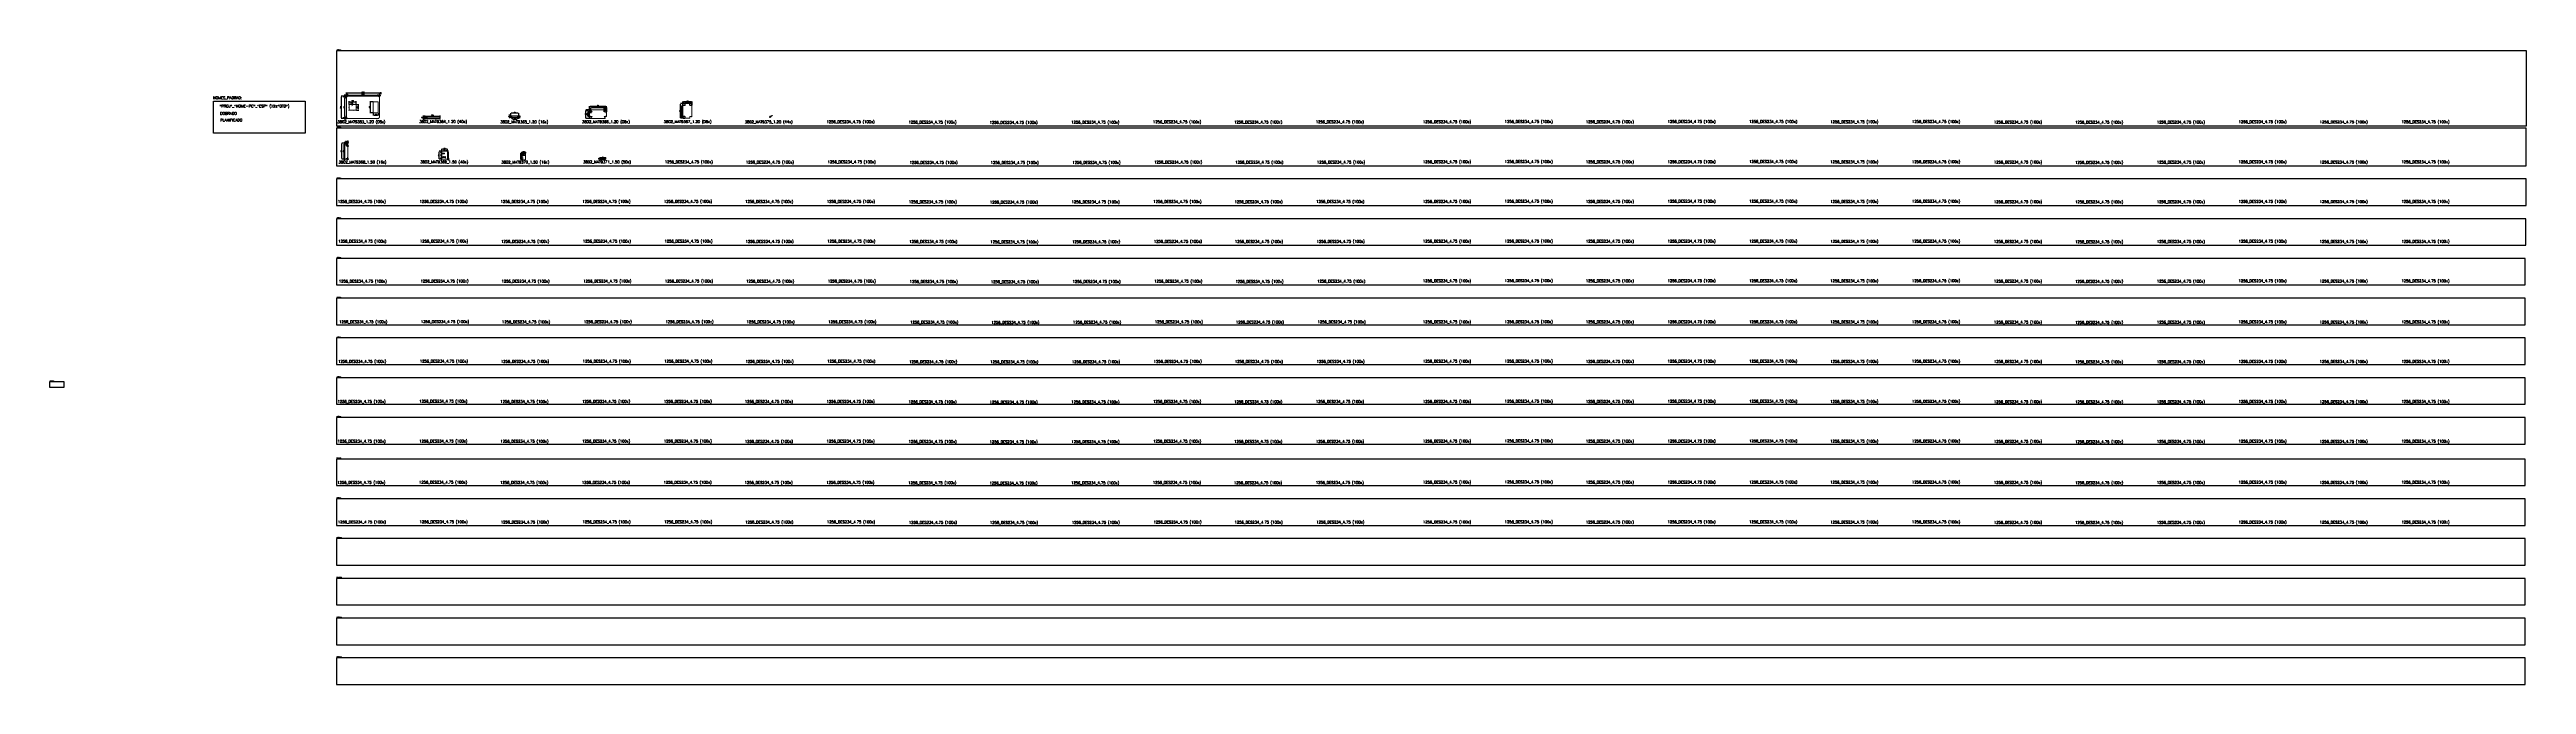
# Model space of a CAD drawing. Header units: millimetres. Extents: x 9334 to 102743, y -10636 to 13312.
import ezdxf

# ---------------------------------------------------------------- set-up
doc = ezdxf.new("R2010")
doc.units = ezdxf.units.MM
doc.header["$MEASUREMENT"] = 0
for name, color, linetype in [('#1.20', 40, 'Continuous'), ('#1.50', 6, 'Continuous'), ('#12.70', 5, 'Continuous'), ('#15.88', 190, 'Continuous'), ('#19.04', 220, 'Continuous'), ('#2.65', 9, 'Continuous'), ('#22.22', 220, 'Continuous'), ('#3.00', 128, 'Continuous'), ('#3.35', 80, 'Continuous'), ('#3.75', 4, 'Continuous'), ('#4.25', 131, 'Continuous'), ('#4.75', 190, 'Continuous'), ('#6.35', 220, 'Continuous'), ('#7.94', 220, 'Continuous'), ('#9.53', 220, 'Continuous'), ('CONTORNO', 1, 'Continuous'), ('COTAS', 2, 'Continuous'), ('TEXTO', 3, 'Continuous')]:
    doc.layers.add(name, color=color, linetype=linetype)
doc.styles.add('ROMANS', font='romans')

# ---------------------------------------------------------------- blocks, each defined once
blk = doc.blocks.new('A$C2edf8b1c')
at = {"color": 0, "linetype": 'Continuous', "lineweight": 0}
for p, q in [((-1240, 380.6), (-1220, 400.6)), ((-1240, -379.4), (-1240, 380.6)), ((-1220, 400.6), (-1220, 422.6)), ((-1220, 422.6), (-20, 422.6)), ((-1140, 103.1), (-870, 103.1)), ((-1140, -101.9), (-1140, 103.1)), ((-870, 103.1), (-870, -101.9)), ((-230, -209.4), (-230, 210.6)), ((-230, 210.6), (-40, 210.6)), ((-40, 210.6), (-40, -209.4)), ((-20, 422.6), (-20, 400.6)), ((-20, 400.6), (0, 380.6)), ((0, 380.6), (0, -379.4)), ((-1220, -399.4), (-1240, -379.4)), ((-1220, -421.4), (-1220, -399.4)), ((-20, -421.4), (-1220, -421.4)), ((-870, -101.9), (-1140, -101.9)), ((-40, -209.4), (-230, -209.4)), ((0, -379.4), (-20, -399.4)), ((-20, -399.4), (-20, -421.4))]:
    blk.add_line(p, q, dxfattribs=at)
for centre in [(-1150, 113.1), (-1150, 0.6), (-1053.334, 113.1), (-956.667, 113.1), (-860, 113.1), (-860, 0.6), (-1150, -111.9), (-1053.334, -111.9), (-956.667, -111.9), (-860, -111.9)]:
    blk.add_circle(centre, 3.175, dxfattribs=at)
blk = doc.blocks.new('A$Cab82360c')
at = {"color": 0, "linetype": 'Continuous', "lineweight": 0, "extrusion": (1.22465e-16, 1, -2.22045e-16)}
for p, q in [((0, -90), (0, 90)), ((0, 90), (90, 90)), ((50, 135), (50, 165)), ((50, 165), (585, 165)), ((90, 90), (50, 135)), ((585, 135), (545, 90)), ((545, 90), (635, 90)), ((585, 165), (585, 135)), ((635, 90), (635, -90)), ((90, -90), (0, -90)), ((50, -135), (90, -90)), ((50, -165), (50, -135)), ((585, -165), (50, -165)), ((635, -90), (545, -90)), ((545, -90), (585, -135)), ((585, -135), (585, -165))]:
    blk.add_line(p, q, dxfattribs=at)
at = {"color": 0, "linetype": 'Continuous', "lineweight": 0, "extrusion": (-2.71926e-32, -2.22045e-16, -1)}
for centre in [(-15, 60), (-620, 60), (-15, -60), (-620, -60)]:
    blk.add_circle(centre, 4, dxfattribs=at)

msp = doc.modelspace()

# ---------------------------------------------------------------- linework, layer by layer
at = {"layer": '#1.20'}
for p, q in [((102743, 13269), (20160, 13269)), ((20160, 13269), (20160, 10431)), ((102743, 10431), (102743, 13269)), ((20160, 10431), (102743, 10431))]:
    msp.add_line(p, q, dxfattribs=at)
at = {"layer": '#1.50'}
for p, q in [((102735, 10350), (20160, 10350)), ((20160, 10350), (20160, 8931)), ((102735, 8931), (102735, 10350)), ((20160, 8931), (102735, 8931))]:
    msp.add_line(p, q, dxfattribs=at)
msp.add_lwpolyline([(9334, 575), (9892, 575), (9892, 776), (9334, 776)], close=True, dxfattribs=at)
at = {"layer": '#12.70'}
msp.add_lwpolyline([(20160, -6136), (102699, -6136), (102699, -5136), (20160, -5136)], close=True, dxfattribs=at)
at = {"layer": '#15.88'}
msp.add_lwpolyline([(20160, -7636), (102699, -7636), (102699, -6636), (20160, -6636)], close=True, dxfattribs=at)
at = {"layer": '#19.04'}
msp.add_lwpolyline([(20160, -9136), (102699, -9136), (102699, -8136), (20160, -8136)], close=True, dxfattribs=at)
at = {"layer": '#2.65'}
msp.add_lwpolyline([(20160, 7432), (102727, 7432), (102727, 8431), (20160, 8431)], close=True, dxfattribs=at)
at = {"layer": '#22.22'}
msp.add_lwpolyline([(20160, -10636), (102699, -10636), (102699, -9636), (20160, -9636)], close=True, dxfattribs=at)
at = {"layer": '#3.00'}
msp.add_lwpolyline([(20160, 5932), (102719, 5932), (102719, 6932), (20160, 6932)], close=True, dxfattribs=at)
at = {"layer": '#3.35'}
msp.add_lwpolyline([(20160, 4432), (102694, 4432), (102694, 5432), (20160, 5432)], close=True, dxfattribs=at)
at = {"layer": '#3.75'}
msp.add_lwpolyline([(20160, 2932), (102694, 2932), (102694, 3932), (20160, 3932)], close=True, dxfattribs=at)
at = {"layer": '#4.25'}
msp.add_lwpolyline([(20160, 1432), (102694, 1432), (102694, 2432), (20160, 2432)], close=True, dxfattribs=at)
at = {"layer": '#4.75'}
msp.add_lwpolyline([(20160, -68), (102697, -68), (102697, 932), (20160, 932)], close=True, dxfattribs=at)
at = {"layer": '#6.35'}
msp.add_lwpolyline([(20160, -1568), (102699, -1568), (102699, -568), (20160, -568)], close=True, dxfattribs=at)
at = {"layer": '#7.94'}
msp.add_lwpolyline([(20160, -3136), (102699, -3136), (102699, -2136), (20160, -2136)], close=True, dxfattribs=at)
at = {"layer": '#9.53'}
msp.add_lwpolyline([(20160, -4636), (102699, -4636), (102699, -3636), (20160, -3636)], close=True, dxfattribs=at)
at = {"color": 1}
msp.add_lwpolyline([(15517, 11360), (18976, 11360), (18976, 10163), (15517, 10163)], close=True, dxfattribs=at)
at = {"layer": 'CONTORNO', "color": 2}
for p, q in [((20473, 11586), (20473, 11616)), ((20503, 11590), (20473, 11590)), ((20473, 11514), (20473, 11556)), ((20533, 11590), (20553, 11590)), ((20563, 11674), (21743, 11674)), ((20633, 11246), (20633, 11360)), ((20663, 11345), (20873, 11345)), ((20703, 11275), (20688, 11301)), ((20718, 11249), (20721, 11243)), ((20736, 11217), (20751, 11192)), ((20903, 11246), (20903, 11360)), ((20913, 11236), (20996, 11236)), ((21533, 11344), (21417, 11344)), ((21432, 10954), (21432, 11314)), ((21753, 11590), (21773, 11590)), ((21803, 11590), (21833, 11590)), ((20473, 10712), (20473, 10754)), ((20473, 10682), (20473, 10652)), ((20913, 11031), (20996, 11031)), ((20981, 11061), (20981, 11206)), ((21533, 10924), (21417, 10924)), ((21543, 10914), (21543, 10818)), ((21573, 10833), (21703, 10833)), ((21733, 10914), (21733, 10818)), ((23449, 10768), (23421, 10779)), ((23431, 10793), (23431, 10823)), ((23431, 10715), (23431, 10763)), ((23431, 10685), (23431, 10655)), ((23486, 10753), (23477, 10757)), ((23506, 10804), (24041, 10804)), ((24071, 10763), (24071, 10819)), ((26678, 10837), (26678, 10857)), ((26678, 10745), (26678, 10725)), ((26727, 10822), (26727, 10917)), ((27009, 10917), (26747, 10917)), ((26751, 10785), (26751, 10805)), ((26751, 10730), (26751, 10710)), ((26780, 10730), (26780, 10684)), ((26800, 10684), (26955, 10684)), ((26975, 10730), (26975, 10684)), ((27018, 10770), (27018, 10790)), ((27029, 10822), (27029, 10917)), ((27034, 10817), (27088, 10817)), ((27088, 10755), (27088, 10797)), ((29747, 11038), (29563, 11038)), ((29563, 10728), (29563, 11018)), ((29629, 10983), (29629, 11018)), ((29629, 10803), (29629, 10943)), ((29693, 10936), (29673, 10938)), ((29682, 10983), (29682, 11003)), ((29682, 10763), (29682, 10743)), ((29702, 10968), (29702, 11182)), ((29713, 10934), (29721, 10933)), ((29715, 11058), (29715, 11078)), ((29715, 10988), (29715, 10968)), ((29722, 11182), (30317, 11182)), ((29740, 10931), (29760, 10929)), ((29752, 11043), (29752, 11129)), ((30247, 10968), (30247, 11129)), ((30287, 11043), (30287, 11129)), ((24368, 9151), (24368, 9131)), ((27148, 9137), (27148, 9122))]:
    msp.add_line(p, q, dxfattribs=at)
at = {"layer": 'CONTORNO'}
for p, q in [((33296, 11273), (33123, 11273)), ((33123, 10739), (33123, 11253)), ((33221, 11213), (33221, 11273)), ((33241, 11352), (33541, 11352)), ((33241, 11273), (33281, 11273)), ((33301, 11278), (33301, 11317)), ((33301, 11208), (33301, 11273)), ((33321, 11317), (33461, 11317)), ((33481, 11278), (33481, 11317)), ((33481, 11208), (33481, 11273)), ((33501, 11273), (33541, 11273)), ((33177, 10799), (33177, 11193)), ((33177, 10809), (33177, 10829)), ((33236, 10779), (33177, 10779)), ((33177, 10759), (33177, 10739)), ((33296, 10789), (33226, 10789)), ((33226, 10739), (33226, 10769)), ((36487, 10764), (36535, 10791)), ((36517, 10781), (36505, 10774)), ((20488, 9782), (20353, 9782)), ((20353, 9197), (20353, 9762)), ((20463, 9765), (20443, 9765)), ((20468, 9770), (20468, 9831)), ((20488, 9831), (20563, 9831)), ((20549, 9680), (20529, 9680)), ((20553, 9831), (20533, 9831)), ((20539, 9750), (20539, 9770)), ((20539, 9685), (20539, 9665)), ((20597, 9680), (20617, 9680)), ((20603, 9831), (20623, 9831)), ((24026, 9191), (24026, 9453)), ((24109, 9453), (24109, 9412)), ((24109, 9372), (24109, 9272)), ((24151, 9562), (24319, 9562)), ((24344, 9463), (24379, 9463)), ((24359, 9493), (24379, 9493)), ((24379, 9201), (24379, 9443)), ((27111, 9167), (27111, 9397)), ((27146, 9423), (27131, 9423)), ((27148, 9427), (27148, 9442)), ((27148, 9402), (27148, 9417)), ((27148, 9372), (27148, 9357)), ((27177, 9342), (27148, 9342)), ((27164, 9394), (27150, 9400)), ((27176, 9459), (27268, 9459)), ((27178, 9389), (27185, 9386)), ((27199, 9380), (27213, 9374)), ((27227, 9361), (27227, 9376)), ((27298, 9423), (27313, 9423)), ((20443, 9157), (20443, 9137)), ((20541, 9184), (20521, 9184)), ((20603, 9184), (20623, 9184)), ((24109, 9232), (24109, 9191)), ((24213, 9260), (24194, 9266)), ((24231, 9253), (24238, 9251)), ((24257, 9244), (24276, 9238)), ((24344, 9181), (24379, 9181)), ((24368, 9201), (24368, 9221)), ((27162, 9328), (27147, 9328)), ((27148, 9193), (27148, 9208)), ((27148, 9163), (27148, 9148)), ((27205, 9328), (27220, 9328)), ((27227, 9323), (27227, 9308)), ((30047, 9223), (30047, 9233)), ((30047, 9173), (30047, 9163)), ((30076, 9219), (30066, 9219)), ((30073, 9208), (30073, 9218)), ((30073, 9173), (30073, 9163)), ((30093, 9209), (30087, 9216)), ((30096, 9244), (30301, 9244)), ((30099, 9201), (30104, 9195)), ((30110, 9188), (30116, 9180)), ((30321, 9219), (30331, 9219))]:
    msp.add_line(p, q, dxfattribs=at)
at = {"layer": 'CONTORNO', "color": 2}
for points in [[(20458, 11556), (20543, 11556), (20330, 11556)], [(20473, 10814), (20473, 10784), (20473, 11484), (20473, 11454)], [(20533, 11605), (20533, 11524), (20533, 11689)], [(20613, 11590), (20583, 11590), (21723, 11590), (21693, 11590)], [(21857, 11642), (21779, 11642), (21763, 11590)], [(21773, 11605), (21773, 11524), (21773, 11689)], [(20458, 10712), (20543, 10712), (20330, 10712)], [(23476, 10819), (23476, 10763), (23416, 10763)], [(26722, 10765), (26678, 10765), (26678, 10817), (26722, 10817)], [(26772, 10750), (26751, 10750), (26751, 10765), (26772, 10765)], [(27088, 10735), (26980, 10735), (27018, 10735), (27018, 10750), (26980, 10750)], [(29747, 11008), (29715, 11008), (29715, 11038), (29747, 11038), (29629, 11038)], [(29682, 10933), (29712, 10933), (29682, 10933), (29682, 10963), (29697, 10963), (29629, 10963), (29697, 10963)], [(29682, 10813), (29712, 10813), (29682, 10813), (29682, 10783), (29697, 10783), (29629, 10783)], [(29682, 10893), (29682, 10913), (29682, 10833), (29682, 10853)], [(29772, 11129), (30267, 11129), (30317, 11129)], [(30337, 11129), (30337, 10968), (30337, 11182)]]:
    msp.add_lwpolyline(points, dxfattribs=at)
for points in [[(20458, 11514), (20523, 11514)], [(20553, 11605), (20553, 11566)], [(21753, 11605), (21753, 11566)], [(20458, 10754), (20523, 10754)]]:
    msp.add_lwpolyline(points, close=True, dxfattribs=at)
at = {"layer": 'CONTORNO'}
for points in [[(33177, 11213), (33221, 11213), (33221, 11352)], [(33561, 11352), (33561, 11213), (33561, 11273)], [(33226, 10719), (33296, 10719), (33123, 10719)], [(33221, 10779), (33177, 10779), (33177, 10789), (33236, 10789)], [(20443, 9234), (20443, 9214), (20443, 9745)], [(20568, 9705), (20539, 9705), (20539, 9730), (20568, 9730)], [(20569, 9712), (20569, 9680), (20577, 9680), (20577, 9712)], [(20573, 9735), (20573, 9831), (20583, 9831), (20583, 9767), (20583, 9831)], [(24109, 9473), (24126, 9473), (24026, 9473)], [(24131, 9493), (24131, 9478), (24131, 9562)], [(24151, 9493), (24309, 9493), (24289, 9493)], [(24329, 9493), (24329, 9478), (24329, 9493), (24339, 9493), (24339, 9468), (24339, 9562)], [(27111, 9412), (27166, 9412), (27148, 9412), (27148, 9387), (27181, 9387), (27148, 9387), (27148, 9342), (27177, 9342), (27177, 9328), (27190, 9328), (27190, 9342)], [(27211, 9423), (27196, 9423), (27258, 9423), (27243, 9423)], [(27273, 9423), (27273, 9387), (27273, 9423), (27283, 9423), (27283, 9407), (27283, 9459)], [(20443, 9194), (20463, 9194), (20443, 9194), (20443, 9177), (20488, 9177), (20353, 9177)], [(20561, 9192), (20561, 9184), (20583, 9184), (20583, 9192)], [(24109, 9171), (24126, 9171), (24026, 9171)], [(24334, 9171), (24368, 9171), (24368, 9181), (24334, 9181)], [(27148, 9312), (27148, 9327), (27148, 9237), (27148, 9252)], [(30091, 9198), (30073, 9198), (30073, 9183), (30081, 9183), (30047, 9183), (30047, 9213), (30081, 9213)], [(30101, 9219), (30101, 9208), (30101, 9219), (30086, 9219), (30086, 9218), (30086, 9244)], [(30121, 9219), (30111, 9219), (30286, 9219), (30276, 9219)], [(30296, 9219), (30296, 9208), (30296, 9219), (30311, 9219), (30311, 9218), (30311, 9244)]]:
    msp.add_lwpolyline(points, dxfattribs=at)
at = {"layer": 'CONTORNO', "linetype": 'Continuous', "lineweight": 0}
for points, elevation in [([(33481, 11273), (33481, 11203), (33541, 11203), (33541, 11213), (33556, 11213, -0.414214), (33561, 11208), (33561, 10784, -0.414214), (33556, 10779), (33541, 10779), (33541, 10789), (33481, 10789), (33481, 10719), (33301, 10719), (33301, 10789), (33241, 10789), (33241, 10779), (33226, 10779, -0.414214), (33221, 10784), (33221, 11208, -0.414214), (33226, 11213), (33241, 11213), (33241, 11203), (33301, 11203), (33301, 11273)], 21), ([(20569, 9725), (20569, 9709, 1), (20577, 9709), (20577, 9725, 1)], 0), ([(20569, 9250), (20569, 9234, 1), (20577, 9234), (20577, 9250, 1)], 0)]:
    msp.add_lwpolyline(points, format="xyb", close=True, dxfattribs=dict(at, elevation=elevation))
at = {"layer": 'CONTORNO'}
for points in [[(24071, 10715), (24071, 10753, 0.414214), (24061, 10763), (23486, 10763, 0.414214), (23476, 10753), (23476, 10715)], [(30306, 9213), (30091, 9213, 0.414214), (30086, 9208), (30086, 9188, 0.414214), (30091, 9183), (30306, 9183, 0.414214), (30311, 9188), (30311, 9208, 0.414214)]]:
    msp.add_lwpolyline(points, format="xyb", close=True, dxfattribs=at)
for points in [[(27029, 10817), (27029, 10765), (26978, 10765), (26978, 10750), (26975, 10750), (26975, 10735), (26780, 10735), (26780, 10750), (26777, 10750), (26777, 10765), (26727, 10765), (26727, 10817)], [(24109, 9392), (24230, 9392)], [(24109, 9252), (24230, 9252)]]:
    msp.add_lwpolyline(points, close=True, dxfattribs=at)
at = {"layer": 'CONTORNO', "linetype": 'Continuous', "lineweight": 0}
for points, elevation in [([(20478, 9194), (20468, 9194), (20468, 9765), (20478, 9765), (20493, 9782), (20543, 9782), (20561, 9762), (20583, 9762), (20583, 9197), (20561, 9197), (20543, 9177), (20493, 9177)], 0), ([(24339, 9181), (24329, 9181), (24329, 9171), (24131, 9171), (24131, 9473), (24329, 9473), (24329, 9463), (24339, 9463)], -142)]:
    msp.add_lwpolyline(points, close=True, dxfattribs=dict(at, elevation=elevation))
at = {"layer": 'CONTORNO'}
for points in [[(27111, 9152), (27166, 9152, -0.414214), (27161, 9157), (27161, 9407), (27161, 9459)], [(27186, 9338), (27227, 9338), (27227, 9346), (27186, 9346), (27181, 9346, 1), (27181, 9338), (27186, 9338, 1), (27186, 9346, 1)]]:
    msp.add_lwpolyline(points, format="xyb", dxfattribs=at)
at = {"layer": 'CONTORNO', "linetype": 'Continuous', "lineweight": 0, "elevation": 0}
msp.add_lwpolyline([(27148, 9222), (27177, 9222), (27148, 9222), (27148, 9178), (27181, 9178), (27148, 9178), (27148, 9152), (27166, 9152), (27278, 9152, 0.414214), (27283, 9157), (27283, 9407, 0.414214), (27278, 9412), (27166, 9412, 0.414214), (27161, 9407), (27161, 9423), (27181, 9423), (27181, 9387), (27181, 9423)], format="xyb", dxfattribs=at)
at = {"layer": 'CONTORNO', "linetype": 'Continuous', "lineweight": 0}
msp.add_lwpolyline([(27186, 9226), (27181, 9226, 1), (27181, 9218), (27186, 9218, 1)], format="xyb", close=True, dxfattribs=at)
for centre, radius in [((36511, 10778), 27), ((24235, 9392, -142), 3.5), ((27181, 9387), 4), ((27273, 9387), 4), ((24235, 9252, -142), 3.5), ((27181, 9178), 4), ((27273, 9177), 4)]:
    msp.add_circle(centre, radius, dxfattribs=at)
at = {"layer": 'CONTORNO'}
for centre in [(30101, 9198), (30296, 9198)]:
    msp.add_circle(centre, 3.5, dxfattribs=at)
at = {"layer": 'CONTORNO', "color": 2}
for points in [[(20468, 11586), (20478, 11586), (20473, 11556)], [(20478, 11484), (20468, 11484), (20473, 11514)], [(20478, 11484), (20468, 11484), (20473, 11514)], [(20503, 11585), (20503, 11595), (20533, 11590)], [(20563, 11679), (20563, 11669), (20533, 11674)], [(20583, 11595), (20583, 11585), (20553, 11590)], [(20583, 11595), (20583, 11585), (20553, 11590)], [(20663, 11350), (20663, 11340), (20633, 11345)], [(20699, 11272), (20707, 11277), (20718, 11249)], [(20741, 11220), (20732, 11215), (20721, 11243)], [(20873, 11340), (20873, 11350), (20903, 11345)], [(20986, 11206), (20976, 11206), (20981, 11236)], [(21437, 11314), (21427, 11314), (21432, 11344)], [(21723, 11585), (21723, 11595), (21753, 11590)], [(21723, 11585), (21723, 11595), (21753, 11590)], [(21743, 11669), (21743, 11679), (21773, 11674)], [(21803, 11595), (21803, 11585), (21773, 11590)], [(20468, 10784), (20478, 10784), (20473, 10754)], [(20468, 10784), (20478, 10784), (20473, 10754)], [(20478, 10682), (20468, 10682), (20473, 10712)], [(20976, 11061), (20986, 11061), (20981, 11031)], [(21427, 10954), (21437, 10954), (21432, 10924)], [(21573, 10838), (21573, 10828), (21543, 10833)], [(21703, 10828), (21703, 10838), (21733, 10833)], [(23426, 10793), (23436, 10793), (23431, 10763)], [(23447, 10763), (23451, 10773), (23477, 10757)], [(23506, 10809), (23506, 10799), (23476, 10804)], [(24041, 10799), (24041, 10809), (24071, 10804)], [(26675, 10837), (26682, 10837), (26678, 10817)], [(26682, 10745), (26675, 10745), (26678, 10765)], [(26747, 10921), (26747, 10914), (26727, 10917)], [(26747, 10785), (26754, 10785), (26751, 10765)], [(26754, 10730), (26747, 10730), (26751, 10750)], [(26800, 10687), (26800, 10681), (26780, 10684)], [(26955, 10681), (26955, 10687), (26975, 10684)], [(27009, 10914), (27009, 10921), (27029, 10917)], [(27015, 10770), (27022, 10770), (27018, 10750)], [(27022, 10715), (27015, 10715), (27018, 10735)], [(27091, 10797), (27084, 10797), (27088, 10817)], [(27084, 10755), (27091, 10755), (27088, 10735)], [(29566, 11018), (29560, 11018), (29563, 11038)], [(29560, 10728), (29566, 10728), (29563, 10708)], [(29633, 11018), (29626, 11018), (29629, 11038)], [(29626, 10983), (29633, 10983), (29629, 10963)], [(29633, 10943), (29626, 10943), (29629, 10963)], [(29626, 10803), (29633, 10803), (29629, 10783)], [(29679, 10983), (29686, 10983), (29682, 10963)], [(29686, 10913), (29679, 10913), (29682, 10933)], [(29686, 10913), (29679, 10913), (29682, 10933)], [(29679, 10833), (29686, 10833), (29682, 10813)], [(29679, 10833), (29686, 10833), (29682, 10813)], [(29686, 10763), (29679, 10763), (29682, 10783)], [(29692, 10932), (29693, 10939), (29713, 10934)], [(29722, 11186), (29722, 11179), (29702, 11182)], [(29712, 11058), (29718, 11058), (29715, 11038)], [(29718, 10988), (29712, 10988), (29715, 11008)], [(29741, 10934), (29740, 10927), (29721, 10933)], [(29772, 11132), (29772, 11126), (29752, 11129)], [(30267, 11132), (30267, 11126), (30247, 11129)], [(30267, 11126), (30267, 11132), (30287, 11129)], [(30317, 11179), (30317, 11186), (30337, 11182)], [(30317, 11126), (30317, 11132), (30337, 11129)], [(27150, 9137), (27145, 9137), (27148, 9152)]]:
    msp.add_solid(points, dxfattribs=at)
at = {"layer": 'CONTORNO'}
for points in [[(33127, 11253), (33120, 11253), (33123, 11273)], [(33180, 11193), (33173, 11193), (33177, 11213)], [(33241, 11355), (33241, 11349), (33221, 11352)], [(33241, 11276), (33241, 11269), (33221, 11273)], [(33281, 11269), (33281, 11276), (33301, 11273)], [(33321, 11320), (33321, 11313), (33301, 11317)], [(33461, 11313), (33461, 11320), (33481, 11317)], [(33501, 11276), (33501, 11269), (33481, 11273)], [(33541, 11349), (33541, 11355), (33561, 11352)], [(33541, 11269), (33541, 11276), (33561, 11273)], [(33120, 10739), (33127, 10739), (33123, 10719)], [(33173, 10809), (33180, 10809), (33177, 10789)], [(33173, 10799), (33180, 10799), (33177, 10779)], [(33180, 10759), (33173, 10759), (33177, 10779)], [(33230, 10769), (33223, 10769), (33226, 10789)], [(33223, 10739), (33230, 10739), (33226, 10719)], [(36503, 10777), (36507, 10771), (36487, 10764)], [(36519, 10778), (36516, 10784), (36535, 10791)], [(20356, 9762), (20349, 9762), (20353, 9782)], [(20446, 9745), (20440, 9745), (20443, 9765)], [(20488, 9834), (20488, 9828), (20468, 9831)], [(20535, 9750), (20542, 9750), (20539, 9730)], [(20542, 9685), (20535, 9685), (20539, 9705)], [(20549, 9676), (20549, 9683), (20569, 9680)], [(20553, 9828), (20553, 9834), (20573, 9831)], [(20563, 9828), (20563, 9834), (20583, 9831)], [(20597, 9683), (20597, 9676), (20577, 9680)], [(20603, 9834), (20603, 9828), (20583, 9831)], [(24030, 9453), (24023, 9453), (24026, 9473)], [(24112, 9453), (24106, 9453), (24109, 9473)], [(24106, 9412), (24112, 9412), (24109, 9392)], [(24112, 9372), (24106, 9372), (24109, 9392)], [(24151, 9565), (24151, 9559), (24131, 9562)], [(24151, 9497), (24151, 9490), (24131, 9493)], [(24309, 9490), (24309, 9497), (24329, 9493)], [(24309, 9490), (24309, 9497), (24329, 9493)], [(24319, 9559), (24319, 9565), (24339, 9562)], [(24359, 9497), (24359, 9490), (24339, 9493)], [(24382, 9443), (24375, 9443), (24379, 9463)], [(27113, 9397), (27108, 9397), (27111, 9412)], [(27145, 9427), (27150, 9427), (27148, 9412)], [(27145, 9402), (27150, 9402), (27148, 9387)], [(27150, 9372), (27145, 9372), (27148, 9387)], [(27150, 9327), (27145, 9327), (27148, 9342)], [(27150, 9327), (27145, 9327), (27148, 9342)], [(27146, 9420), (27146, 9425), (27161, 9423)], [(27176, 9461), (27176, 9456), (27161, 9459)], [(27163, 9392), (27165, 9397), (27178, 9389)], [(27196, 9425), (27196, 9420), (27181, 9423)], [(27196, 9425), (27196, 9420), (27181, 9423)], [(27200, 9382), (27198, 9378), (27185, 9386)], [(27225, 9361), (27230, 9361), (27227, 9346)], [(27258, 9420), (27258, 9425), (27273, 9423)], [(27258, 9420), (27258, 9425), (27273, 9423)], [(27268, 9456), (27268, 9461), (27283, 9459)], [(27298, 9425), (27298, 9420), (27283, 9423)], [(20349, 9197), (20356, 9197), (20353, 9177)], [(20440, 9214), (20446, 9214), (20443, 9194)], [(20440, 9214), (20446, 9214), (20443, 9194)], [(20446, 9157), (20440, 9157), (20443, 9177)], [(20541, 9181), (20541, 9188), (20561, 9184)], [(20603, 9188), (20603, 9181), (20583, 9184)], [(24023, 9191), (24030, 9191), (24026, 9171)], [(24106, 9272), (24112, 9272), (24109, 9252)], [(24112, 9232), (24106, 9232), (24109, 9252)], [(24106, 9191), (24112, 9191), (24109, 9171)], [(24211, 9257), (24214, 9263), (24231, 9253)], [(24258, 9247), (24256, 9241), (24238, 9251)], [(24365, 9201), (24372, 9201), (24368, 9181)], [(24372, 9151), (24365, 9151), (24368, 9171)], [(24375, 9201), (24382, 9201), (24379, 9181)], [(27108, 9167), (27113, 9167), (27111, 9152)], [(27145, 9237), (27150, 9237), (27148, 9222)], [(27145, 9237), (27150, 9237), (27148, 9222)], [(27145, 9193), (27150, 9193), (27148, 9178)], [(27150, 9163), (27145, 9163), (27148, 9178)], [(27162, 9326), (27162, 9331), (27177, 9328)], [(27205, 9331), (27205, 9326), (27190, 9328)], [(27230, 9323), (27225, 9323), (27227, 9338)], [(30046, 9223), (30049, 9223), (30047, 9213)], [(30049, 9173), (30046, 9173), (30047, 9183)], [(30071, 9208), (30074, 9208), (30073, 9198)], [(30074, 9173), (30071, 9173), (30073, 9183)], [(30076, 9218), (30076, 9221), (30086, 9219)], [(30096, 9246), (30096, 9242), (30086, 9244)], [(30092, 9208), (30094, 9210), (30099, 9201)], [(30111, 9221), (30111, 9218), (30101, 9219)], [(30111, 9221), (30111, 9218), (30101, 9219)], [(30111, 9189), (30109, 9187), (30104, 9195)], [(30286, 9218), (30286, 9221), (30296, 9219)], [(30286, 9218), (30286, 9221), (30296, 9219)], [(30301, 9242), (30301, 9246), (30311, 9244)], [(30321, 9221), (30321, 9218), (30311, 9219)]]:
    msp.add_solid(points, dxfattribs=at)
at = {"layer": 'COTAS', "color": 2}
for p, q in [((20345, 10742), (20345, 11526)), ((23466, 10715), (23416, 10715)), ((27018, 10715), (27018, 10695)), ((29747, 10708), (29563, 10708))]:
    msp.add_line(p, q, dxfattribs=at)
for points in [[(20350, 11526), (20340, 11526), (20345, 11556)], [(20340, 10742), (20350, 10742), (20345, 10712)], [(23436, 10685), (23426, 10685), (23431, 10715)]]:
    msp.add_solid(points, dxfattribs=at)

# ---------------------------------------------------------------- block references
at = {"layer": 'CONTORNO'}
for name, p in [('A$C2edf8b1c', (21773, 11133)), ('A$Cab82360c', (29702, 10873, 337))]:
    msp.add_blockref(name, p, dxfattribs=at)

# ---------------------------------------------------------------- texts
at = {"layer": '#1.20', "style": 'ROMANS'}
msp.add_text('#1.50mm', height=25, dxfattribs=at).set_placement((20166, 13282))
at = {"layer": '#1.50', "style": 'ROMANS'}
for s, p in [('#1.50mm', (20166, 10365)), ('#2.25mm', (9341, 795))]:
    msp.add_text(s, height=25, dxfattribs=at).set_placement(p)
at = {"layer": '#12.70', "style": 'ROMANS'}
msp.add_text('#12.70mm', height=25, dxfattribs=at).set_placement((20160, -5109))
at = {"layer": '#15.88', "style": 'ROMANS'}
msp.add_text('#15.88mm', height=25, dxfattribs=at).set_placement((20160, -6609))
at = {"layer": '#19.04', "style": 'ROMANS'}
msp.add_text('#19.04mm', height=25, dxfattribs=at).set_placement((20160, -8109))
at = {"layer": '#2.65', "style": 'ROMANS'}
msp.add_text('#2.65mm', height=25, dxfattribs=at).set_placement((20166, 8450))
at = {"layer": '#22.22', "style": 'ROMANS'}
msp.add_text('#22.22mm', height=25, dxfattribs=at).set_placement((20160, -9609))
at = {"layer": '#3.00', "style": 'ROMANS'}
msp.add_text('#3.00mm', height=25, dxfattribs=at).set_placement((20166, 6951))
at = {"layer": '#3.35', "style": 'ROMANS'}
msp.add_text('#3.35mm', height=25, dxfattribs=at).set_placement((20166, 5451))
at = {"layer": '#3.75', "style": 'ROMANS'}
msp.add_text('#3.75mm', height=25, dxfattribs=at).set_placement((20166, 3951))
at = {"layer": '#4.25', "style": 'ROMANS'}
msp.add_text('#4.25mm', height=25, dxfattribs=at).set_placement((20166, 2451))
at = {"layer": '#4.75', "style": 'ROMANS'}
msp.add_text('#4.75mm', height=25, dxfattribs=at).set_placement((20166, 955))
at = {"layer": '#6.35', "style": 'ROMANS'}
msp.add_text('#6.35mm', height=25, dxfattribs=at).set_placement((20160, -541))
at = {"layer": '#7.94', "style": 'ROMANS'}
msp.add_text('#7.94mm', height=25, dxfattribs=at).set_placement((20160, -2109))
at = {"layer": '#9.53', "style": 'ROMANS'}
msp.add_text('#9.53mm', height=25, dxfattribs=at).set_placement((20160, -3609))
at = {"color": 4, "style": 'ROMANS'}
for s, p in [('NOMES_PADRAO:', (15505, 11445)), ('*PROJ*_*NOME-PC*_*ESP* (XXx*QTD*)', (15746, 11130)), ('DOBRADO', (15770, 10852)), ('PLANIFICADO', (15771, 10603))]:
    msp.add_text(s, height=100, dxfattribs=at).set_placement(p)
at = {"layer": 'CONTORNO', "style": 'ROMANS'}
for s, height, p in [('80', 20, (33242, 11283)), ('340', 20, (33363, 11362)), ('180', 20, (33361, 11327)), ('80', 20, (33502, 11283)), ('115', 20, (20496, 9841)), ('8.2', 20, (20549, 9649)), ('10', 20, (20558, 9846)), ('198', 20, (24200, 9503)), ('208', 20, (24206, 9572)), ('10', 20, (24306, 9502)), ('20', 15, (27157, 9434)), ('122', 15, (27200, 9466)), ('92', 15, (27213, 9430)), ('10', 15, (27263, 9434)), ('22', 20, (20553, 9155)), ('13', 15, (27167, 9302)), ('15', 10, (30084, 9227)), ('225', 10, (30185, 9249)), ('195', 10, (30184, 9224)), ('15', 10, (30294, 9227))]:
    msp.add_text(s, height=height, dxfattribs=at).set_placement(p)
for s, height, rotation, p in [('554', 20, 90, (33113, 10967)), ('10', 20, 90, (33162, 10763)), ('434', 20, 90, (33167, 10967)), ('70', 20, 90, (33216, 10735)), ('605', 20, 90, (20343, 9451)), ('571', 20, 90, (20433, 9454)), ('25', 20, 90, (20524, 9698)), ('302', 20, 90, (24016, 9293)), ('81', 20, 90, (24099, 9416)), ('282', 20, 90, (24369, 9293)), ('25', 15, 90, (27137, 9386)), ('45', 15, 90, (27140, 9351)), ('∅8', 15, 337.7238, (27192, 9390)), ('8', 15, 90, (27253, 9335)), ('17', 20, 90, (20438, 9173)), ('140', 20, 90, (24099, 9292)), ('81', 20, 90, (24099, 9195)), ('∅7', 20, 340.86496, (24230, 9260)), ('10', 20, 90, (24403, 9155)), ('260', 15, 90, (27103, 9261)), ('25', 15, 90, (27137, 9151)), ('120', 15, 90, (27140, 9260)), ('45', 15, 90, (27140, 9186)), ('30', 10, 90, (30042, 9189)), ('15', 10, 90, (30065, 9180)), ('∅7', 10, 309.19295, (30109, 9205))]:
    msp.add_text(s, height=height, rotation=rotation, dxfattribs=at).set_placement(p)
at = {"layer": 'CONTORNO', "color": 3, "attachment_point": 5, "style": 'ROMANS'}
for s, insert, char_height, rotation in [('\\A1;42', (20420, 11535), 30, 90), ('\\A1;%%c6', (20751, 11278), 30, 300.00734), ('\\A1;844', (20315, 11134), 30, 90), ('\\A1;42', (20420, 10733), 30, 90), ('\\A1;760', (20443, 11134), 30, 90), ('\\A1;205', (20951, 11134), 30, 90), ('\\A1;420', (21402, 11134), 30, 90), ('\\A1;48', (23378, 10739), 30, 90), ('\\A1;R10', (23546, 10736), 30, 338.7631), ('\\A1;52', (26653, 10791), 20, 90), ('\\A1;15', (26726, 10757), 20, 90), ('\\A1;15', (27043, 10750), 20, 90), ('\\A1;82', (27068, 10776), 20, 90), ('\\A1;330', (29543, 10873), 20, 90), ('\\A1;75', (29609, 11001), 20, 90), ('\\A1;180', (29609, 10873), 20, 90), ('\\A1;30', (29657, 10948), 20, 90), ('\\A1;30', (29657, 10798), 20, 90), ('\\A1;120', (29662, 10873), 20, 90), ('\\A1;30', (29690, 11023), 20, 90), ('\\A1;%%c8', (29747, 10946), 20, 353.9082)]:
    msp.add_mtext(s, dxfattribs=dict(at, insert=insert, char_height=char_height, rotation=rotation))
for s, insert, char_height in [('\\A1;20', (20543, 11642), 30), ('\\A1;270', (20768, 11375), 30), ('\\A1;1240', (21153, 11704), 30), ('\\A1;1200', (21153, 11620), 30), ('\\A1;20', (21818, 11672), 30), ('\\A1;635', (30019, 11202), 20), ('\\A1;190', (21638, 10863), 30), ('\\A1;595', (23774, 10834), 30), ('\\A1;302', (26878, 10937), 20), ('\\A1;535', (30019, 11149), 20), ('\\A1;90', (30292, 11149), 20)]:
    msp.add_mtext(s, dxfattribs=dict(at, insert=insert, char_height=char_height))
at = {"layer": 'CONTORNO', "insert": (36577, 10816), "char_height": 20, "attachment_point": 5, "rotation": 28.92522, "style": 'ROMANS'}
msp.add_mtext('\\A1;%%c54', dxfattribs=at)
at = {"layer": 'COTAS', "color": 3, "insert": (26878, 10704), "char_height": 20, "attachment_point": 5, "style": 'ROMANS'}
msp.add_mtext('\\A1;195', dxfattribs=at)
at = {"layer": 'TEXTO', "color": 4, "style": 'ROMANS'}
for s, p in [('3802_MAT9363_1.20 (06x)', (20193, 10536)), ('3802_MAT9364_1.20 (40x)', (23275, 10542)), ('3802_MAT9365_1.20 (16x)', (26334, 10534)), ('3802_MAT9366_1.20 (08x)', (29417, 10540)), ('3802_MAT9367_1.20 (08x)', (32495, 10541)), ('3802_MAT9375_1.20 (44x)', (35554, 10533)), ('1256_DES234_4.75 (100x)', (38636, 10539)), ('1256_DES234_4.75 (100x)', (41726, 10523)), ('1256_DES234_4.75 (100x)', (44785, 10515)), ('1256_DES234_4.75 (100x)', (47867, 10521)), ('1256_DES234_4.75 (100x)', (50950, 10534)), ('1256_DES234_4.75 (100x)', (54009, 10526)), ('1256_DES234_4.75 (100x)', (57091, 10532)), ('1256_DES234_4.75 (100x)', (61130, 10539)), ('1256_DES234_4.75 (100x)', (64212, 10545)), ('1256_DES234_4.75 (100x)', (67271, 10537)), ('1256_DES234_4.75 (100x)', (70353, 10543)), ('1256_DES234_4.75 (100x)', (73432, 10544)), ('1256_DES234_4.75 (100x)', (76491, 10536)), ('1256_DES234_4.75 (100x)', (79573, 10542)), ('1256_DES234_4.75 (100x)', (82663, 10526)), ('1256_DES234_4.75 (100x)', (85722, 10518)), ('1256_DES234_4.75 (100x)', (88804, 10524)), ('1256_DES234_4.75 (100x)', (91887, 10537)), ('1256_DES234_4.75 (100x)', (94946, 10529)), ('1256_DES234_4.75 (100x)', (98028, 10535)), ('3802_MAT9368_1.50 (16x)', (20234, 9018)), ('3802_MAT9369_1.50 (40x)', (23316, 9024)), ('3802_MAT9370_1.50 (16x)', (26375, 9016)), ('3802_MAT9371_1.50 (50x)', (29457, 9022)), ('1256_DES234_4.75 (100x)', (32536, 9023)), ('1256_DES234_4.75 (100x)', (35595, 9015)), ('1256_DES234_4.75 (100x)', (38677, 9021)), ('1256_DES234_4.75 (100x)', (41767, 9005)), ('1256_DES234_4.75 (100x)', (44826, 8997)), ('1256_DES234_4.75 (100x)', (47908, 9003)), ('1256_DES234_4.75 (100x)', (50991, 9017)), ('1256_DES234_4.75 (100x)', (54050, 9008)), ('1256_DES234_4.75 (100x)', (57132, 9014)), ('1256_DES234_4.75 (100x)', (61130, 9028)), ('1256_DES234_4.75 (100x)', (64212, 9034)), ('1256_DES234_4.75 (100x)', (67271, 9026)), ('1256_DES234_4.75 (100x)', (70353, 9032)), ('1256_DES234_4.75 (100x)', (73432, 9033)), ('1256_DES234_4.75 (100x)', (76491, 9025)), ('1256_DES234_4.75 (100x)', (79573, 9031)), ('1256_DES234_4.75 (100x)', (82663, 9015)), ('1256_DES234_4.75 (100x)', (85722, 9007)), ('1256_DES234_4.75 (100x)', (88804, 9013)), ('1256_DES234_4.75 (100x)', (91887, 9026)), ('1256_DES234_4.75 (100x)', (94946, 9018)), ('1256_DES234_4.75 (100x)', (98028, 9024)), ('1256_DES234_4.75 (100x)', (20206, 7530)), ('1256_DES234_4.75 (100x)', (23288, 7536)), ('1256_DES234_4.75 (100x)', (26347, 7528)), ('1256_DES234_4.75 (100x)', (29429, 7533)), ('1256_DES234_4.75 (100x)', (32508, 7535)), ('1256_DES234_4.75 (100x)', (35567, 7526)), ('1256_DES234_4.75 (100x)', (38649, 7532)), ('1256_DES234_4.75 (100x)', (41739, 7517)), ('1256_DES234_4.75 (100x)', (44798, 7508)), ('1256_DES234_4.75 (100x)', (47880, 7514)), ('1256_DES234_4.75 (100x)', (50963, 7528)), ('1256_DES234_4.75 (100x)', (54022, 7520)), ('1256_DES234_4.75 (100x)', (57104, 7526)), ('1256_DES234_4.75 (100x)', (61130, 7534)), ('1256_DES234_4.75 (100x)', (64212, 7540)), ('1256_DES234_4.75 (100x)', (67271, 7532)), ('1256_DES234_4.75 (100x)', (70353, 7538)), ('1256_DES234_4.75 (100x)', (73432, 7539)), ('1256_DES234_4.75 (100x)', (76491, 7531)), ('1256_DES234_4.75 (100x)', (79573, 7537)), ('1256_DES234_4.75 (100x)', (82663, 7521)), ('1256_DES234_4.75 (100x)', (85722, 7513)), ('1256_DES234_4.75 (100x)', (88804, 7519)), ('1256_DES234_4.75 (100x)', (91887, 7533)), ('1256_DES234_4.75 (100x)', (94946, 7524)), ('1256_DES234_4.75 (100x)', (98028, 7530)), ('1256_DES234_4.75 (100x)', (20223, 6029)), ('1256_DES234_4.75 (100x)', (23305, 6035)), ('1256_DES234_4.75 (100x)', (26364, 6027)), ('1256_DES234_4.75 (100x)', (29446, 6032)), ('1256_DES234_4.75 (100x)', (32525, 6034)), ('1256_DES234_4.75 (100x)', (35584, 6026)), ('1256_DES234_4.75 (100x)', (38666, 6031)), ('1256_DES234_4.75 (100x)', (41756, 6016)), ('1256_DES234_4.75 (100x)', (44815, 6008)), ('1256_DES234_4.75 (100x)', (47897, 6013)), ('1256_DES234_4.75 (100x)', (50980, 6027)), ('1256_DES234_4.75 (100x)', (54039, 6019)), ('1256_DES234_4.75 (100x)', (57121, 6025)), ('1256_DES234_4.75 (100x)', (61130, 6031)), ('1256_DES234_4.75 (100x)', (64212, 6037)), ('1256_DES234_4.75 (100x)', (67271, 6029)), ('1256_DES234_4.75 (100x)', (70353, 6035)), ('1256_DES234_4.75 (100x)', (73432, 6036)), ('1256_DES234_4.75 (100x)', (76491, 6028)), ('1256_DES234_4.75 (100x)', (79573, 6034)), ('1256_DES234_4.75 (100x)', (82663, 6018)), ('1256_DES234_4.75 (100x)', (85722, 6010)), ('1256_DES234_4.75 (100x)', (88804, 6016)), ('1256_DES234_4.75 (100x)', (91887, 6029)), ('1256_DES234_4.75 (100x)', (94946, 6021)), ('1256_DES234_4.75 (100x)', (98028, 6027)), ('1256_DES234_4.75 (100x)', (20241, 4524)), ('1256_DES234_4.75 (100x)', (23323, 4530)), ('1256_DES234_4.75 (100x)', (26382, 4522)), ('1256_DES234_4.75 (100x)', (29464, 4528)), ('1256_DES234_4.75 (100x)', (32543, 4529)), ('1256_DES234_4.75 (100x)', (35602, 4521)), ('1256_DES234_4.75 (100x)', (38684, 4527)), ('1256_DES234_4.75 (100x)', (41774, 4511)), ('1256_DES234_4.75 (100x)', (44833, 4503)), ('1256_DES234_4.75 (100x)', (47915, 4509)), ('1256_DES234_4.75 (100x)', (50998, 4522)), ('1256_DES234_4.75 (100x)', (54057, 4514)), ('1256_DES234_4.75 (100x)', (57139, 4520)), ('1256_DES234_4.75 (100x)', (61130, 4538)), ('1256_DES234_4.75 (100x)', (64212, 4544)), ('1256_DES234_4.75 (100x)', (67271, 4536)), ('1256_DES234_4.75 (100x)', (70353, 4542)), ('1256_DES234_4.75 (100x)', (73432, 4543)), ('1256_DES234_4.75 (100x)', (76491, 4535)), ('1256_DES234_4.75 (100x)', (79573, 4541)), ('1256_DES234_4.75 (100x)', (82663, 4525)), ('1256_DES234_4.75 (100x)', (85722, 4517)), ('1256_DES234_4.75 (100x)', (88804, 4523)), ('1256_DES234_4.75 (100x)', (91887, 4536)), ('1256_DES234_4.75 (100x)', (94946, 4528)), ('1256_DES234_4.75 (100x)', (98028, 4534)), ('1256_DES234_4.75 (100x)', (20259, 2993)), ('1256_DES234_4.75 (100x)', (23341, 2998)), ('1256_DES234_4.75 (100x)', (26400, 2990)), ('1256_DES234_4.75 (100x)', (29482, 2996)), ('1256_DES234_4.75 (100x)', (32561, 2997)), ('1256_DES234_4.75 (100x)', (35620, 2989)), ('1256_DES234_4.75 (100x)', (38702, 2995)), ('1256_DES234_4.75 (100x)', (41792, 2979)), ('1256_DES234_4.75 (100x)', (44851, 2971)), ('1256_DES234_4.75 (100x)', (47933, 2977)), ('1256_DES234_4.75 (100x)', (51016, 2991)), ('1256_DES234_4.75 (100x)', (54075, 2982)), ('1256_DES234_4.75 (100x)', (57157, 2988)), ('1256_DES234_4.75 (100x)', (61130, 2991)), ('1256_DES234_4.75 (100x)', (64212, 2997)), ('1256_DES234_4.75 (100x)', (67271, 2989)), ('1256_DES234_4.75 (100x)', (70353, 2995)), ('1256_DES234_4.75 (100x)', (73432, 2996)), ('1256_DES234_4.75 (100x)', (76491, 2988)), ('1256_DES234_4.75 (100x)', (79573, 2993)), ('1256_DES234_4.75 (100x)', (82663, 2978)), ('1256_DES234_4.75 (100x)', (85722, 2970)), ('1256_DES234_4.75 (100x)', (88804, 2975)), ('1256_DES234_4.75 (100x)', (91887, 2989)), ('1256_DES234_4.75 (100x)', (94946, 2981)), ('1256_DES234_4.75 (100x)', (98028, 2987)), ('1256_DES234_4.75 (100x)', (20218, 1501)), ('1256_DES234_4.75 (100x)', (23300, 1507)), ('1256_DES234_4.75 (100x)', (26360, 1499)), ('1256_DES234_4.75 (100x)', (29442, 1505)), ('1256_DES234_4.75 (100x)', (32520, 1506)), ('1256_DES234_4.75 (100x)', (35580, 1498)), ('1256_DES234_4.75 (100x)', (38662, 1504)), ('1256_DES234_4.75 (100x)', (41751, 1488)), ('1256_DES234_4.75 (100x)', (44811, 1480)), ('1256_DES234_4.75 (100x)', (47893, 1486)), ('1256_DES234_4.75 (100x)', (50975, 1499)), ('1256_DES234_4.75 (100x)', (54035, 1491)), ('1256_DES234_4.75 (100x)', (57117, 1497)), ('1256_DES234_4.75 (100x)', (61130, 1503)), ('1256_DES234_4.75 (100x)', (64212, 1509)), ('1256_DES234_4.75 (100x)', (67271, 1501)), ('1256_DES234_4.75 (100x)', (70353, 1506)), ('1256_DES234_4.75 (100x)', (73432, 1508)), ('1256_DES234_4.75 (100x)', (76491, 1500)), ('1256_DES234_4.75 (100x)', (79573, 1505)), ('1256_DES234_4.75 (100x)', (82663, 1490)), ('1256_DES234_4.75 (100x)', (85722, 1481)), ('1256_DES234_4.75 (100x)', (88804, 1487)), ('1256_DES234_4.75 (100x)', (91887, 1501)), ('1256_DES234_4.75 (100x)', (94946, 1493)), ('1256_DES234_4.75 (100x)', (98028, 1499)), ('1256_DES234_4.75 (100x)', (20196, -12)), ('1256_DES234_4.75 (100x)', (23278, -6)), ('1256_DES234_4.75 (100x)', (26337, -15)), ('1256_DES234_4.75 (100x)', (29419, -9)), ('1256_DES234_4.75 (100x)', (32498, -8)), ('1256_DES234_4.75 (100x)', (35557, -16)), ('1256_DES234_4.75 (100x)', (38639, -10)), ('1256_DES234_4.75 (100x)', (41729, -26)), ('1256_DES234_4.75 (100x)', (44788, -34)), ('1256_DES234_4.75 (100x)', (47870, -28)), ('1256_DES234_4.75 (100x)', (50953, -14)), ('1256_DES234_4.75 (100x)', (54012, -23)), ('1256_DES234_4.75 (100x)', (57094, -17)), ('1256_DES234_4.75 (100x)', (61130, -10)), ('1256_DES234_4.75 (100x)', (64212, -4)), ('1256_DES234_4.75 (100x)', (67271, -12)), ('1256_DES234_4.75 (100x)', (70353, -6)), ('1256_DES234_4.75 (100x)', (73432, -5)), ('1256_DES234_4.75 (100x)', (76491, -13)), ('1256_DES234_4.75 (100x)', (79573, -7)), ('1256_DES234_4.75 (100x)', (82663, -23)), ('1256_DES234_4.75 (100x)', (85722, -31)), ('1256_DES234_4.75 (100x)', (88804, -25)), ('1256_DES234_4.75 (100x)', (91887, -12)), ('1256_DES234_4.75 (100x)', (94946, -20)), ('1256_DES234_4.75 (100x)', (98028, -14)), ('1256_DES234_4.75 (100x)', (20196, -1513)), ('1256_DES234_4.75 (100x)', (23278, -1507)), ('1256_DES234_4.75 (100x)', (26337, -1515)), ('1256_DES234_4.75 (100x)', (29419, -1509)), ('1256_DES234_4.75 (100x)', (32498, -1508)), ('1256_DES234_4.75 (100x)', (35557, -1516)), ('1256_DES234_4.75 (100x)', (38639, -1510)), ('1256_DES234_4.75 (100x)', (41729, -1526)), ('1256_DES234_4.75 (100x)', (44788, -1534)), ('1256_DES234_4.75 (100x)', (47870, -1528)), ('1256_DES234_4.75 (100x)', (50953, -1514)), ('1256_DES234_4.75 (100x)', (54012, -1523)), ('1256_DES234_4.75 (100x)', (57094, -1517)), ('1256_DES234_4.75 (100x)', (61130, -1508)), ('1256_DES234_4.75 (100x)', (64212, -1502)), ('1256_DES234_4.75 (100x)', (67271, -1510)), ('1256_DES234_4.75 (100x)', (70353, -1504)), ('1256_DES234_4.75 (100x)', (73432, -1503)), ('1256_DES234_4.75 (100x)', (76491, -1511)), ('1256_DES234_4.75 (100x)', (79573, -1505)), ('1256_DES234_4.75 (100x)', (82663, -1521)), ('1256_DES234_4.75 (100x)', (85722, -1529)), ('1256_DES234_4.75 (100x)', (88804, -1523)), ('1256_DES234_4.75 (100x)', (91887, -1510)), ('1256_DES234_4.75 (100x)', (94946, -1518)), ('1256_DES234_4.75 (100x)', (98028, -1512)), ('1256_DES234_4.75 (100x)', (20187, -3067)), ('1256_DES234_4.75 (100x)', (23269, -3061)), ('1256_DES234_4.75 (100x)', (26328, -3069)), ('1256_DES234_4.75 (100x)', (29410, -3063)), ('1256_DES234_4.75 (100x)', (32489, -3062)), ('1256_DES234_4.75 (100x)', (35548, -3070)), ('1256_DES234_4.75 (100x)', (38630, -3064)), ('1256_DES234_4.75 (100x)', (41720, -3080)), ('1256_DES234_4.75 (100x)', (44779, -3088)), ('1256_DES234_4.75 (100x)', (47861, -3082)), ('1256_DES234_4.75 (100x)', (50944, -3069)), ('1256_DES234_4.75 (100x)', (54003, -3077)), ('1256_DES234_4.75 (100x)', (57085, -3071)), ('1256_DES234_4.75 (100x)', (61130, -3055)), ('1256_DES234_4.75 (100x)', (64212, -3049)), ('1256_DES234_4.75 (100x)', (67271, -3057)), ('1256_DES234_4.75 (100x)', (70353, -3051)), ('1256_DES234_4.75 (100x)', (73432, -3050)), ('1256_DES234_4.75 (100x)', (76491, -3058)), ('1256_DES234_4.75 (100x)', (79573, -3052)), ('1256_DES234_4.75 (100x)', (82663, -3068)), ('1256_DES234_4.75 (100x)', (85722, -3076)), ('1256_DES234_4.75 (100x)', (88804, -3071)), ('1256_DES234_4.75 (100x)', (91887, -3057)), ('1256_DES234_4.75 (100x)', (94946, -3065)), ('1256_DES234_4.75 (100x)', (98028, -3059)), ('1256_DES234_4.75 (100x)', (20209, -4558)), ('1256_DES234_4.75 (100x)', (23291, -4552)), ('1256_DES234_4.75 (100x)', (26351, -4560)), ('1256_DES234_4.75 (100x)', (29433, -4555)), ('1256_DES234_4.75 (100x)', (32511, -4553)), ('1256_DES234_4.75 (100x)', (35571, -4561)), ('1256_DES234_4.75 (100x)', (38653, -4556)), ('1256_DES234_4.75 (100x)', (41742, -4571)), ('1256_DES234_4.75 (100x)', (44802, -4579)), ('1256_DES234_4.75 (100x)', (47884, -4574)), ('1256_DES234_4.75 (100x)', (50966, -4560)), ('1256_DES234_4.75 (100x)', (54026, -4568)), ('1256_DES234_4.75 (100x)', (57108, -4562)), ('1256_DES234_4.75 (100x)', (61130, -4558)), ('1256_DES234_4.75 (100x)', (64212, -4552)), ('1256_DES234_4.75 (100x)', (67271, -4560)), ('1256_DES234_4.75 (100x)', (70353, -4554)), ('1256_DES234_4.75 (100x)', (73432, -4553)), ('1256_DES234_4.75 (100x)', (76491, -4561)), ('1256_DES234_4.75 (100x)', (79573, -4555)), ('1256_DES234_4.75 (100x)', (82663, -4571)), ('1256_DES234_4.75 (100x)', (85722, -4579)), ('1256_DES234_4.75 (100x)', (88804, -4573)), ('1256_DES234_4.75 (100x)', (91887, -4560)), ('1256_DES234_4.75 (100x)', (94946, -4568)), ('1256_DES234_4.75 (100x)', (98028, -4562))]:
    msp.add_text(s, height=100, dxfattribs=at).set_placement(p)

doc.saveas('drawing.dxf')
